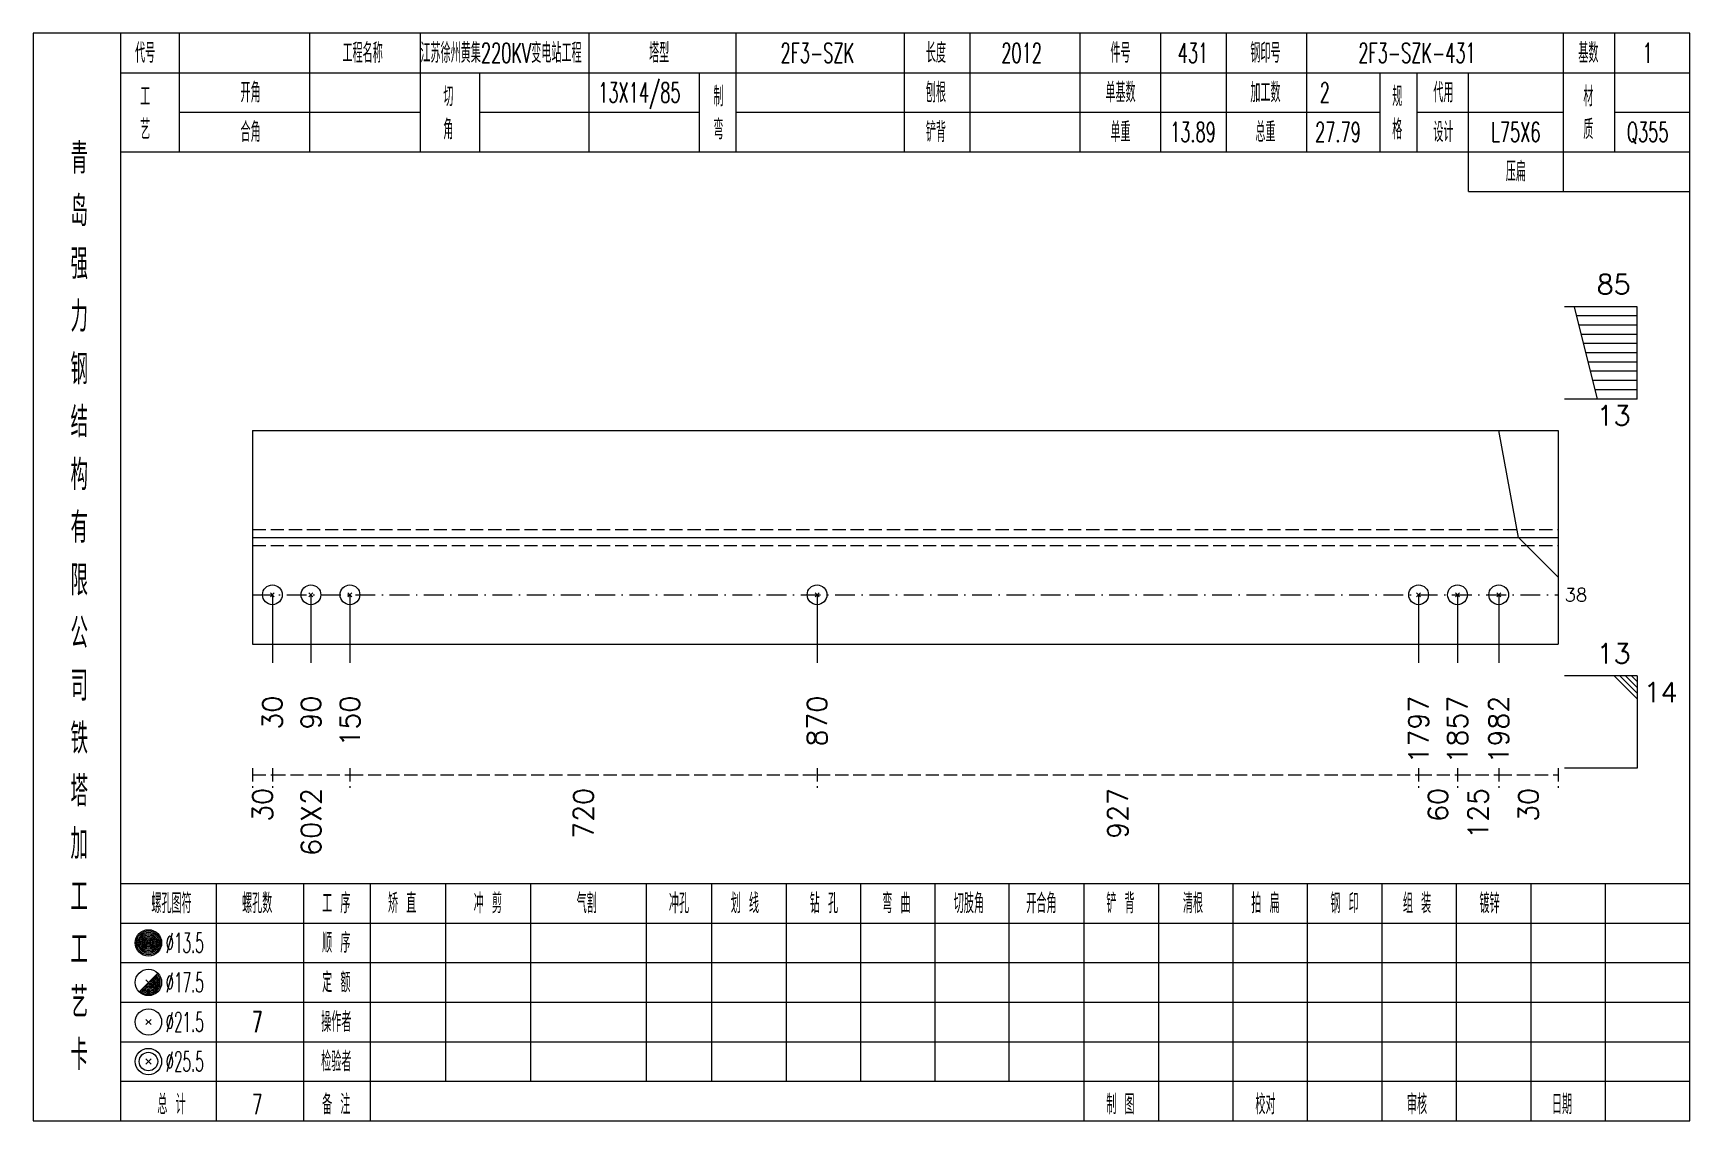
# Model space of a CAD drawing. Extents: x 0 to 4623, y -1159 to 4890.
# Drawn here: x 2491.2 to 2742.6, y 2700 to 2865 of the extents above; entities that cross this region are included whole.
import ezdxf
from ezdxf.enums import TextEntityAlignment as Align

# ---------------------------------------------------------------- set-up
doc = ezdxf.new("R2010")
doc.units = 0
doc.header["$MEASUREMENT"] = 0
doc.linetypes.add('一点画线', pattern=[5.2, 3, -1, 0.2, -1])
doc.linetypes.add('虚线', pattern=[2.75, 2, -0.75])
doc.layers.get('0').update_dxf_attribs({"linetype": 'CONTINUOUS', "lineweight": 25})
for name, color, linetype, lineweight in [('1', 7, 'CONTINUOUS', 25), ('4', 7, 'CONTINUOUS', 25), ('5', 7, 'CONTINUOUS', 25)]:
    doc.layers.add(name, color=color, linetype=linetype, lineweight=lineweight)
doc.styles.get("Standard").update_dxf_attribs({"font": 'simplex.shx', "width": 0.7, "height": 3, "bigfont": 'gbhzfs.shx'})

msp = doc.modelspace()

# ---------------------------------------------------------------- texts
at = {"color": 7, "linetype": 'Continuous', "lineweight": 13}
for s, p in [('85', (2733.6, 2824.5)), ('13', (2733.6, 2768.5))]:
    msp.add_text(s, height=3, dxfattribs=at).set_placement(p, align=Align.BOTTOM_RIGHT)
msp.add_text('13', height=3, dxfattribs=at).set_placement((2733.6, 2808.5), align=Align.TOP_RIGHT)
msp.add_text('38', height=2, dxfattribs=at).set_placement((2723.6, 2779.8), align=Align.MIDDLE_LEFT)
msp.add_text('14', height=3, dxfattribs=at).set_placement((2735.6, 2766.5), align=Align.TOP_LEFT)
at = {"color": 8, "linetype": 'Continuous', "lineweight": 9}
for s, p in [('30', (2526, 2750.5)), ('60X2', (2533.384, 2750.5)), ('720', (2574.714, 2750.5)), ('927', (2655.795, 2750.5)), ('60', (2704.385, 2750.5)), ('125', (2710.469, 2750.5)), ('30', (2718.1, 2750.5))]:
    msp.add_text(s, height=3, rotation=90, dxfattribs=at).set_placement(p, align=Align.MIDDLE_RIGHT)
at = {"layer": '1', "color": 7, "linetype": 'Continuous', "lineweight": 13}
for s, p in [('30', (2527.5, 2764.5)), ('90', (2533.361, 2764.5)), ('150', (2539.269, 2764.5)), ('870', (2610.16, 2764.5)), ('1797', (2701.431, 2764.5)), ('1857', (2707.339, 2764.5)), ('1982', (2713.6, 2764.5))]:
    msp.add_text(s, height=3, rotation=90, dxfattribs=at).set_placement(p, align=Align.MIDDLE_RIGHT)
at = {"layer": '4', "color": 1, "linetype": 'Continuous', "lineweight": 13}
for s, height, width, p in [('代号', 3, 0.6, (2508.2, 2862)), ('工程名称', 3, 0.6, (2541.2, 2862)), ('江苏徐州黄集220KV变电站工程', 3, 0.6, (2562.2, 2862)), ('塔型', 3, 0.6, (2586.2, 2862)), ('2F3-SZK', 3, 0.6, (2610.2, 2862)), ('长度', 3, 0.6, (2628.2, 2862)), ('2012', 3, 0.6, (2641.2, 2862)), ('件号', 3, 0.6, (2656.2, 2862)), ('431', 3, 0.6, (2667.2, 2862)), ('钢印号', 3, 0.6, (2678.2, 2862)), ('2F3-SZK-431', 3, 0.6, (2701.2, 2862)), ('基数', 3, 0.6, (2727.2, 2862)), ('1', 3, 0.6, (2736.2, 2862)), ('工', 3, 0.6, (2508.2, 2855.4)), ('开角', 3, 0.6, (2524.2, 2856)), ('切', 3, 0.6, (2554.2, 2855.4)), ('13X14/85', 3, 0.6, (2583.2, 2856)), ('制', 3, 0.6, (2595.2, 2855.4)), ('刨根', 3, 0.6, (2628.2, 2856)), ('单基数', 3, 0.6, (2656.2, 2856)), ('加工数', 3, 0.6, (2678.2, 2856)), ('2', 3, 0.6, (2687.2, 2856)), ('规', 3, 0.6, (2698.2, 2855.4)), ('代用', 3, 0.6, (2705.2, 2856)), ('材', 3, 0.6, (2727.2, 2855.4)), ('艺', 3, 0.6, (2508.2, 2850.4)), ('合角', 3, 0.6, (2524.2, 2850)), ('角', 3, 0.6, (2554.2, 2850.4)), ('弯', 3, 0.6, (2595.2, 2850.4)), ('铲背', 3, 0.6, (2628.2, 2850)), ('单重', 3, 0.6, (2656.2, 2850)), ('13.89', 3, 0.6, (2667.2, 2850)), ('总重', 3, 0.6, (2678.2, 2850)), ('27.79', 3, 0.6, (2689.2, 2850)), ('格', 3, 0.6, (2698.2, 2850.4)), ('设计', 3, 0.6, (2705.2, 2850)), ('L75X6', 3, 0.6, (2716.2, 2850)), ('质', 3, 0.6, (2727.2, 2850.4)), ('Q355', 3, 0.6, (2736.2, 2850)), ('青', 4.6, 0.8, (2498.2, 2846)), ('压扁', 3, 0.6, (2716.2, 2844)), ('岛', 4.6, 0.8, (2498.2, 2838)), ('强', 4.6, 0.8, (2498.2, 2830)), ('力', 4.6, 0.8, (2498.2, 2822)), ('钢', 4.6, 0.8, (2498.2, 2814)), ('结', 4.6, 0.8, (2498.2, 2806)), ('构', 4.6, 0.8, (2498.2, 2798)), ('有', 4.6, 0.8, (2498.2, 2790)), ('限', 4.6, 0.8, (2498.2, 2782)), ('公', 4.6, 0.8, (2498.2, 2774)), ('司', 4.6, 0.8, (2498.2, 2766)), ('铁', 4.6, 0.8, (2498.2, 2758)), ('塔', 4.6, 0.8, (2498.2, 2750)), ('加', 4.6, 0.8, (2498.2, 2742)), ('工', 4.6, 0.8, (2498.2, 2734)), ('螺孔图符', 3, 0.6, (2512.2, 2733)), ('螺孔数', 3, 0.6, (2525.2, 2733)), ('工 序', 3, 0.6, (2537.2, 2733)), ('矫 直', 3, 0.6, (2547.2, 2733)), ('冲 剪', 3, 0.6, (2560.2, 2733)), ('气割', 3, 0.6, (2575.2, 2733)), ('冲孔', 3, 0.6, (2589.2, 2733)), ('划 线', 3, 0.6, (2599.2, 2733)), ('钻 孔', 3, 0.6, (2611.2, 2733)), ('弯 曲', 3, 0.6, (2622.2, 2733)), ('切肢角', 3, 0.6, (2633.2, 2733)), ('开合角', 3, 0.6, (2644.2, 2733)), ('铲 背', 3, 0.6, (2656.2, 2733)), ('清根', 3, 0.6, (2667.2, 2733)), ('拍 扁', 3, 0.6, (2678.2, 2733)), ('钢 印', 3, 0.6, (2690.2, 2733)), ('组 装', 3, 0.6, (2701.2, 2733)), ('镀锌', 3, 0.6, (2712.2, 2733)), ('工', 4.6, 0.8, (2498.2, 2726)), ('%%C13.5', 3, 0.5, (2514.2, 2727)), ('顺 序', 3, 0.6, (2537.2, 2727)), ('定 额', 3, 0.6, (2537.2, 2721)), ('艺', 4.6, 0.8, (2498.2, 2718)), ('%%C17.5', 3, 0.5, (2514.2, 2721)), ('%%C21.5', 3, 0.5, (2514.2, 2715)), ('7', 3.2, 0.6, (2525.2, 2715)), ('操作者', 3, 0.6, (2537.2, 2715)), ('卡', 4.6, 0.8, (2498.2, 2710)), ('%%C25.5', 3, 0.5, (2514.2, 2709)), ('检验者', 3, 0.6, (2537.2, 2709)), ('总 计', 3, 0.6, (2512.2, 2702.5)), ('7', 3, 0.6, (2525.2, 2702.5)), ('备 注', 3, 0.6, (2537.2, 2702.5)), ('制 图', 3, 0.6, (2656.2, 2702.5)), ('校对', 3, 0.6, (2678.2, 2702.5)), ('审核', 3, 0.6, (2701.2, 2702.5)), ('日期', 3, 0.6, (2723.2, 2702.5))]:
    msp.add_text(s, height=height, dxfattribs=dict(at, width=width)).set_placement(p, align=Align.MIDDLE_CENTER)

# ---------------------------------------------------------------- blocks, each defined once
blk = doc.blocks.new('孔21.5')
at = {"layer": '5', "color": 7, "linetype": 'Continuous', "lineweight": 13}
for p, q in [((-0.2, -0.2), (0.2, 0.2)), ((-0.2, 0.2), (0.2, -0.2))]:
    blk.add_line(p, q, dxfattribs=at)
blk.add_circle((0, 0), 1, dxfattribs=at)

# ---------------------------------------------------------------- linework, layer by layer
at = {"color": 7, "linetype": 'Continuous', "lineweight": 13}
for p, q in [((2734.6, 2823.5), (2723.6, 2823.5)), ((2728.6, 2809.5), (2725.1, 2823.5)), ((2734.6, 2809.5), (2734.6, 2823.5)), ((2734.6, 2822.1), (2725.45, 2822.1)), ((2734.6, 2820.7), (2725.8, 2820.7)), ((2734.6, 2819.3), (2726.15, 2819.3)), ((2734.6, 2817.9), (2726.5, 2817.9)), ((2734.6, 2816.5), (2726.85, 2816.5)), ((2734.6, 2815.1), (2727.2, 2815.1)), ((2734.6, 2813.7), (2727.55, 2813.7)), ((2734.6, 2812.3), (2727.9, 2812.3)), ((2734.6, 2810.9), (2728.25, 2810.9)), ((2734.6, 2809.5), (2723.6, 2809.5)), ((2716.6, 2788.5), (2713.6, 2804.7)), ((2722.6, 2782.5), (2716.6, 2788.5)), ((2527.5, 2779.8), (2527.5, 2769.5)), ((2533.361, 2779.8), (2533.361, 2769.5)), ((2539.269, 2779.8), (2539.269, 2769.5)), ((2610.16, 2779.8), (2610.16, 2769.5)), ((2701.431, 2779.8), (2701.431, 2769.5)), ((2707.339, 2779.8), (2707.339, 2769.5)), ((2713.6, 2779.8), (2713.6, 2769.5)), ((2734.6, 2767.5), (2723.6, 2767.5)), ((2731.1, 2767.5), (2734.6, 2764)), ((2731.975, 2767.5), (2734.6, 2764.875)), ((2732.85, 2767.5), (2734.6, 2765.75)), ((2733.725, 2767.5), (2734.6, 2766.625)), ((2734.6, 2767.5), (2734.6, 2753.5)), ((2734.6, 2753.5), (2723.6, 2753.5))]:
    msp.add_line(p, q, dxfattribs=at)
at = {"color": 7, "linetype": 'Continuous', "lineweight": 18}
for p, q in [((2524.5, 2804.7), (2524.5, 2772.3)), ((2524.5, 2804.7), (2722.6, 2804.7)), ((2722.6, 2804.7), (2722.6, 2772.3)), ((2524.5, 2788.5), (2722.6, 2788.5))]:
    msp.add_line(p, q, dxfattribs=at)
at = {"color": 1, "linetype": '虚线', "lineweight": 18}
for p, q in [((2524.5, 2789.7), (2722.6, 2789.7)), ((2524.5, 2787.3), (2722.6, 2787.3))]:
    msp.add_line(p, q, dxfattribs=at)
at = {"color": 3, "linetype": '一点画线', "lineweight": 13}
msp.add_line((2524.5, 2779.8), (2722.6, 2779.8), dxfattribs=at)
at = {"color": 8, "linetype": '虚线', "lineweight": 9}
for p, q in [((2524.5, 2753.5), (2524.5, 2750.5)), ((2527.5, 2753.5), (2527.5, 2750.5)), ((2527.5, 2753.5), (2527.5, 2750.5)), ((2539.269, 2753.5), (2539.269, 2750.5)), ((2539.269, 2753.5), (2539.269, 2750.5)), ((2610.16, 2753.5), (2610.16, 2750.5)), ((2610.16, 2753.5), (2610.16, 2750.5)), ((2701.431, 2753.5), (2701.431, 2750.5)), ((2701.431, 2753.5), (2701.431, 2750.5)), ((2707.339, 2753.5), (2707.339, 2750.5)), ((2707.339, 2753.5), (2707.339, 2750.5)), ((2713.6, 2753.5), (2713.6, 2750.5)), ((2713.6, 2753.5), (2713.6, 2750.5)), ((2722.6, 2753.5), (2722.6, 2750.5)), ((2524.5, 2752.5), (2527.5, 2752.5)), ((2527.5, 2752.5), (2539.269, 2752.5)), ((2539.269, 2752.5), (2610.16, 2752.5)), ((2610.16, 2752.5), (2701.431, 2752.5)), ((2701.431, 2752.5), (2707.339, 2752.5)), ((2707.339, 2752.5), (2713.6, 2752.5)), ((2713.6, 2752.5), (2722.6, 2752.5))]:
    msp.add_line(p, q, dxfattribs=at)
at = {"layer": '1', "color": 7, "linetype": 'Continuous', "lineweight": 18}
msp.add_line((2524.5, 2772.3), (2722.6, 2772.3), dxfattribs=at)
at = {"layer": '4', "color": 1, "linetype": 'Continuous', "lineweight": 18}
for p, q in [((2504.5, 2700), (2504.5, 2865)), ((2513.4, 2847), (2513.4, 2865)), ((2533.2, 2847), (2533.2, 2865)), ((2550, 2847), (2550, 2865)), ((2575.6, 2847), (2575.6, 2865)), ((2597.9, 2847), (2597.9, 2865)), ((2623.4, 2847), (2623.4, 2865)), ((2633.4, 2847), (2633.4, 2865)), ((2650.1, 2847), (2650.1, 2865)), ((2662.3, 2847), (2662.3, 2865)), ((2672.3, 2847), (2672.3, 2865)), ((2684.5, 2847), (2684.5, 2865)), ((2723.4, 2841), (2723.4, 2865)), ((2731.2, 2847), (2731.2, 2865)), ((2504.5, 2859), (2742.6, 2859)), ((2559, 2847), (2559, 2859)), ((2592.3, 2847), (2592.3, 2859)), ((2695.6, 2847), (2695.6, 2859)), ((2701.2, 2847), (2701.2, 2859)), ((2709, 2841), (2709, 2859)), ((2513.4, 2853), (2550, 2853)), ((2559, 2853), (2592.3, 2853)), ((2597.9, 2853), (2695.6, 2853)), ((2701.2, 2853), (2723.4, 2853)), ((2731.2, 2853), (2742.6, 2853)), ((2504.5, 2847), (2742.6, 2847)), ((2709, 2841), (2742.6, 2841)), ((2504.5, 2736), (2742.6, 2736)), ((2519, 2700), (2519, 2736)), ((2532.3, 2700), (2532.3, 2736)), ((2542.4, 2700), (2542.4, 2736)), ((2553.8, 2706), (2553.8, 2736)), ((2566.7, 2706), (2566.7, 2736)), ((2584.3, 2706), (2584.3, 2736)), ((2594.2, 2706), (2594.2, 2736)), ((2605.5, 2706), (2605.5, 2736)), ((2616.8, 2706), (2616.8, 2736)), ((2628.1, 2706), (2628.1, 2736)), ((2639.3, 2706), (2639.3, 2736)), ((2650.7, 2706), (2650.7, 2736)), ((2662, 2706), (2662, 2736)), ((2673.3, 2706), (2673.3, 2736)), ((2684.6, 2706), (2684.6, 2736)), ((2695.9, 2706), (2695.9, 2736)), ((2707.2, 2706), (2707.2, 2736)), ((2718.5, 2706), (2718.5, 2736)), ((2729.8, 2706), (2729.8, 2736)), ((2504.5, 2730), (2742.6, 2730)), ((2504.5, 2724), (2742.6, 2724)), ((2504.5, 2718), (2742.6, 2718)), ((2504.5, 2712), (2742.6, 2712)), ((2504.5, 2706), (2742.6, 2706)), ((2650.7, 2700), (2650.7, 2706)), ((2662, 2700), (2662, 2706)), ((2673.3, 2700), (2673.3, 2706)), ((2684.6, 2700), (2684.6, 2706)), ((2695.9, 2700), (2695.9, 2706)), ((2707.2, 2700), (2707.2, 2706)), ((2718.5, 2700), (2718.5, 2706)), ((2729.8, 2700), (2729.8, 2706))]:
    msp.add_line(p, q, dxfattribs=at)
at = {"layer": '4', "color": 7, "linetype": 'Continuous', "lineweight": 13}
for p, q in [((2508.5, 2726.8), (2508.9, 2727.2)), ((2508.9, 2726.8), (2508.5, 2727.2)), ((2507.286, 2719.586), (2510.114, 2722.414)), ((2508.3, 2721.4), (2509.1, 2720.6)), ((2508.3, 2714.6), (2509.1, 2715.4)), ((2508.3, 2715.4), (2509.1, 2714.6)), ((2508.3, 2708.6), (2509.1, 2709.4)), ((2508.3, 2709.4), (2509.1, 2708.6))]:
    msp.add_line(p, q, dxfattribs=at)
at = {"layer": '4', "color": 1, "linetype": 'Continuous', "lineweight": 18}
msp.add_lwpolyline([(2491.2, 2865), (2491.2, 2700), (2742.6, 2700), (2742.6, 2865)], close=True, dxfattribs=at)
at = {"layer": '4', "color": 7, "linetype": 'Continuous', "lineweight": 13}
for centre, radius in [((2508.7, 2727), 2), ((2508.7, 2727), 1.8), ((2508.7, 2727), 1.6), ((2508.7, 2727), 1.4), ((2508.7, 2727), 1.2), ((2508.7, 2727), 1), ((2508.7, 2727), 0.8), ((2508.7, 2727), 0.6), ((2508.7, 2727), 0.4), ((2508.7, 2727), 0.2), ((2508.7, 2721), 2), ((2508.7, 2715), 2), ((2508.7, 2709), 2), ((2508.7, 2709), 1.4)]:
    msp.add_circle(centre, radius, dxfattribs=at)
for radius in [1.8, 1.6, 1.4, 1.2, 1, 0.8, 0.6, 0.4, 0.2]:
    msp.add_arc((2508.7, 2721), radius, 225, 45, dxfattribs=at)

# ---------------------------------------------------------------- block references
at = {"layer": '1', "color": 7, "linetype": 'Continuous', "lineweight": 13, "xscale": 1.5, "yscale": 1.5, "zscale": 1.5}
for p in [(2527.5, 2779.8), (2533.361, 2779.8), (2539.269, 2779.8), (2610.16, 2779.8), (2701.431, 2779.8), (2707.339, 2779.8), (2713.6, 2779.8)]:
    msp.add_blockref('孔21.5', p, dxfattribs=at)

msp.set_redraw_order([(e.dxf.handle, doc.entitydb.next_handle()) for e in msp.query("TEXT MTEXT ATTDEF DIMENSION ARC_DIMENSION")])  # texts and dimensions are drawn at this point

doc.saveas('drawing.dxf')
